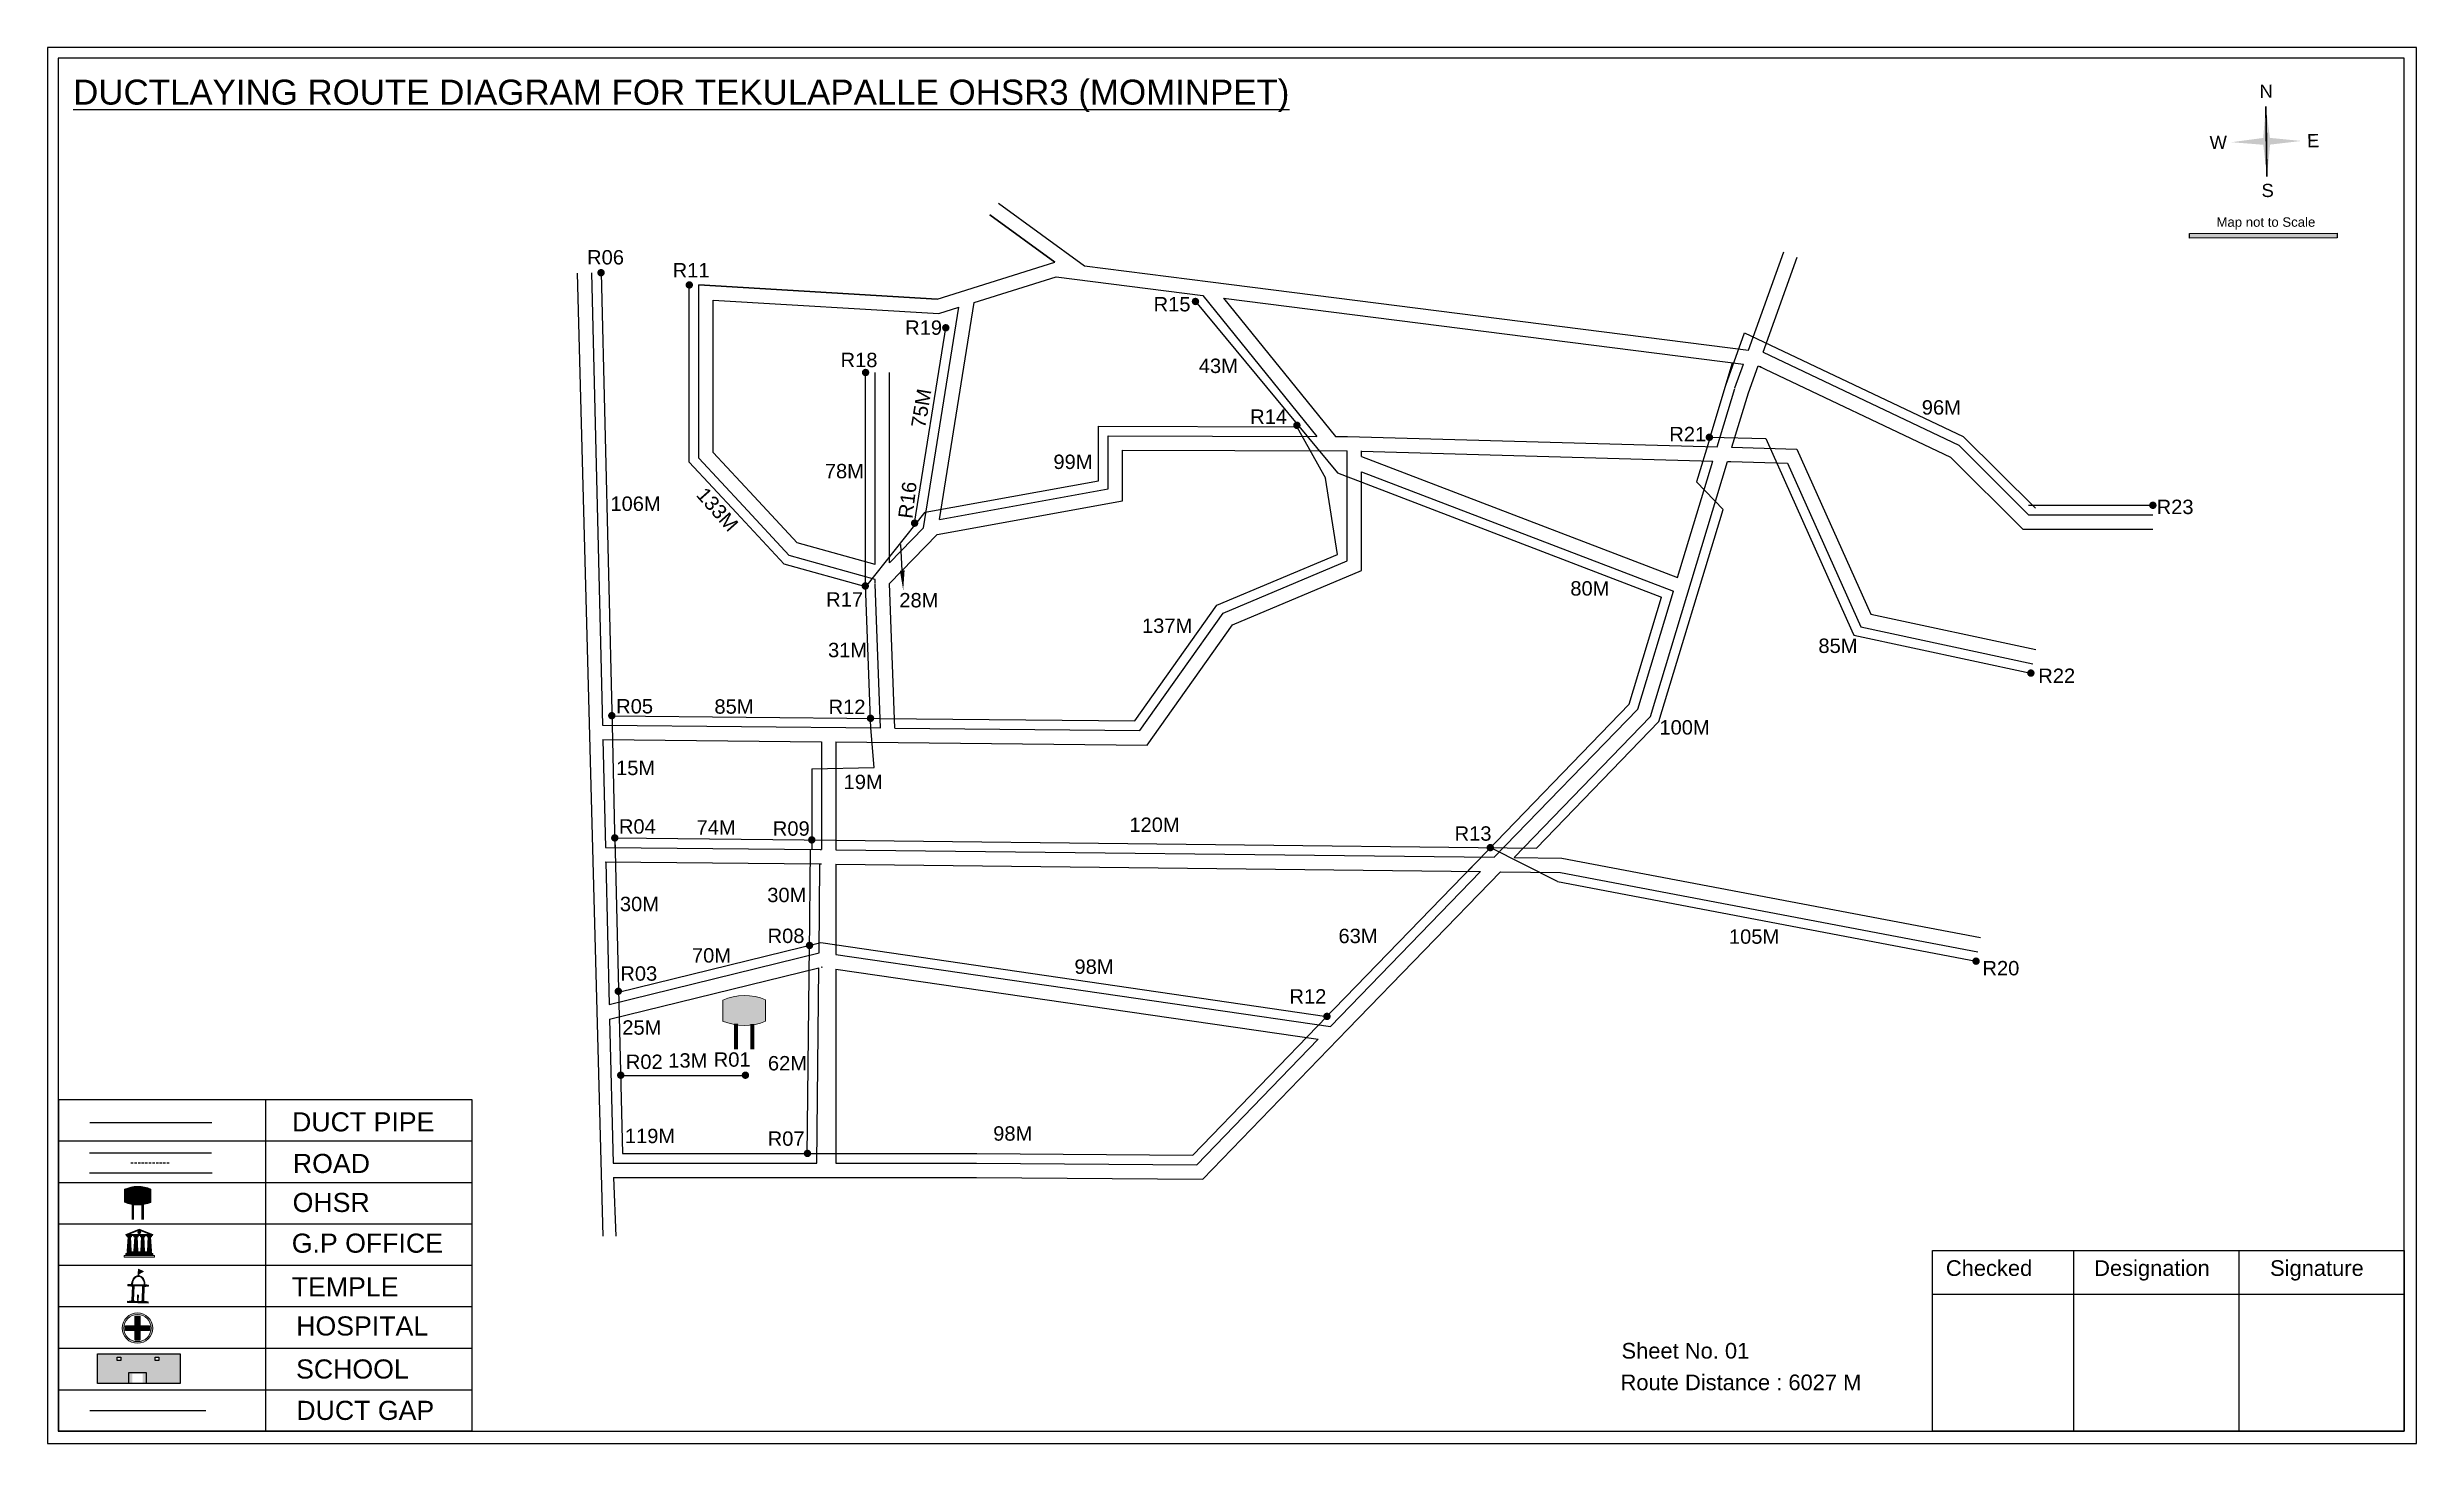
# Model space of a CAD drawing. Header units: inches. Extents: x 1972 to 9977, y 79 to 2755.
# Drawn here: x 4278 to 5267, y 79 to 662 of the extents above; entities that cross this region are included whole.
import ezdxf

# ---------------------------------------------------------------- set-up
doc = ezdxf.new("R2010")
doc.units = ezdxf.units.IN
doc.header["$MEASUREMENT"] = 0
doc.linetypes.add('DASHEDX2', pattern=[1.5, 1, -0.5])
for name, color, linetype in [('LANDMARK', 7, 'Continuous'), ('OHT', 7, 'Continuous'), ('pipe', 5, 'Continuous')]:
    doc.layers.add(name, color=color, linetype=linetype)
doc.styles.get("Standard").update_dxf_attribs({"font": 'arial.ttf'})

msp = doc.modelspace()

# ---------------------------------------------------------------- texts
at = {"color": 242, "true_color": 0xcd2027}
msp.add_text('%%UDUCTLAYING ROUTE DIAGRAM FOR TEKULAPALLE OHSR3 (MOMINPET)', height=10.4062, dxfattribs=at).set_placement((4289.21, 637.79))
for s, height, rotation, p in [('N', 5.5, 1.00631, (5201.05, 640.59)), ('W', 5.5, 1.00631, (5180.24, 619.24)), ('E', 5.5, 1.00631, (5220.86, 619.96)), ('S', 5.5, 1.00631, (5201.87, 599.2)), ('75M', 6, 80.53768, (4644.49, 502.63)), ('133M', 6, 311.63354, (4548.7, 474.83)), ('R16', 6, 82.90382, (4639.17, 464.92))]:
    msp.add_text(s, height=height, rotation=rotation).set_placement(p)
for s, height, p in [('Map not to Scale', 3.9321, (5183.05, 586.85)), ('R06', 6, (4503.54, 571.13)), ('R11', 6, (4539.22, 565.73)), ('R15', 6, (4739.8, 551.56)), ('R19', 6, (4636.19, 541.81)), ('R18', 6, (4609.25, 528.32)), ('43M', 6, (4758.63, 525.87)), ('96M', 6, (5060.15, 508.54)), ('R14', 6, (4780.06, 504.67)), ('R21', 6, (4954.86, 497.41)), ('78M', 6, (4602.68, 481.97)), ('99M', 6, (4698.01, 485.84)), ('106M', 6, (4513.26, 468.38)), ('R23', 6, (5158.1, 467.05)), ('80M', 6, (4913.58, 433.07)), ('R17', 6, (4603.24, 428.45)), ('28M', 6, (4633.75, 428.14)), ('137M', 6, (4734.95, 417.5)), ('85M', 6, (5017.04, 409.13)), ('31M', 6, (4604.02, 407.37)), ('R22', 6, (5108.74, 396.63)), ('R05', 6, (4515.66, 383.92)), ('85M', 6, (4556.64, 383.81)), ('R12', 6, (4604.26, 383.65)), ('100M', 6, (4950.73, 375.12)), ('15M', 6, (4515.61, 358.22)), ('19M', 6, (4610.52, 352.37)), ('R04', 6, (4516.81, 333.8)), ('74M', 6, (4549.18, 333.41)), ('R09', 6, (4581, 332.93)), ('120M', 6, (4729.68, 334.52)), ('R13', 6, (4865.33, 330.85)), ('30M', 6, (4517.22, 301.47)), ('30M', 6, (4578.67, 305.23)), ('R08', 6, (4578.82, 288.19)), ('63M', 6, (4816.89, 288.14)), ('105M', 6, (4979.72, 287.88)), ('R03', 6, (4517.4, 272.48)), ('70M', 6, (4547.27, 280.04)), ('98M', 6, (4706.79, 275.34)), ('R20', 6, (5085.46, 274.71)), ('R12', 6, (4796.45, 262.93)), ('25M', 6, (4518.22, 249.97)), ('R02', 6, (4519.69, 235.67)), ('13M', 6, (4537.39, 236.23)), ('R01', 6, (4556.35, 236.61)), ('62M', 6, (4578.94, 235.07)), ('DUCT PIPE', 7.968, (4380.49, 209.63)), ('119M', 6, (4519.29, 204.75)), ('R07', 6, (4578.86, 203.64)), ('98M', 6, (4672.9, 205.77)), ('ROAD ', 7.968, (4380.83, 192.3)), ('OHSR', 7.968, (4380.73, 176.03)), ('G.P OFFICE', 7.968, (4380.37, 159.05)), ('TEMPLE', 7.968, (4380.36, 140.83)), ('Checked', 6.533, (5070.2, 149.38)), ('Designation', 6.5335, (5132.03, 149.38)), ('Signature', 6.533, (5205.4, 149.38)), ('HOSPITAL', 7.968, (4382.22, 124.53)), ('Sheet No. 01', 6.5335, (4934.93, 114.9)), ('SCHOOL', 7.968, (4382.16, 106.59)), ('Route Distance : 6027 M', 6.5335, (4934.52, 101.73)), ('DUCT GAP', 7.968, (4382.27, 89.33))]:
    msp.add_text(s, height=height).set_placement(p)

# ---------------------------------------------------------------- blocks, each defined once
blk = doc.blocks.new('OHT')
at = {"linetype": 'Continuous', "lineweight": 0, "true_color": 0x0ffffc}
blk.add_hatch(color=4, dxfattribs=at).paths.add_polyline_path([(0.012, 1), (0, 1, 0.101323), (-0.4, 0.916), (-0.4, 0.525, 0.194075), (0.399, 0.521), (0.399, 0.921, 0.097877)])
at = {"color": 4, "linetype": 'Continuous', "lineweight": 0, "true_color": 0x0ffffc, "flags": 128}
for points in [[(-0.4, 0.525), (-0.4, 0.916)], [(0.399, 0.521), (0.399, 0.921)]]:
    blk.add_lwpolyline(points, dxfattribs=at)
at = {"color": 4, "linetype": 'Continuous', "lineweight": 0, "true_color": 0x0ffffc, "const_width": 0.075, "flags": 128}
for points in [[(-0.15, 0), (-0.15, 0.475)], [(0.15, 0), (0.15, 0.473)]]:
    blk.add_lwpolyline(points, dxfattribs=at)
at = {"color": 4, "linetype": 'Continuous', "lineweight": 0, "true_color": 0x0ffffc}
for centre, radius, start, end in [((0.006, -0.019), 1.019, 67.3109, 113.4711), ((0.004, 1.513), 1.068, 247.7682, 291.7007)]:
    blk.add_arc(centre, radius, start, end, dxfattribs=at)
blk = doc.blocks.new('Government_Office')
at = {"linetype": 'Continuous', "lineweight": 0, "true_color": 0xff0000}
h = blk.add_hatch(color=1, dxfattribs=at)
h.paths.add_polyline_path([(0.44, 0.72), (0.45, 0.75), (0, 0.93), (-0.45, 0.75), (-0.44, 0.72)])
h.paths.add_polyline_path([(0.355, 0.75), (-0.355, 0.75), (0, 0.9)], flags=16)
h.paths.add_polyline_path([(0, 0.778, -1), (0, 0.872, -1)], flags=0)
h = blk.add_hatch(color=1, dxfattribs=at)
edge = h.paths.add_edge_path()
edge.add_arc((0, 0.825), 0.0467, 90, 270)
edge.add_arc((0, 0.825), 0.0467, 270, 450)
for points in [[(-0.5, 0.05), (0.5, 0.05), (0.5, 0), (-0.5, 0)], [(-0.45, 0.075), (-0.45, 0.12), (0.45, 0.12), (0.45, 0.075)], [(-0.4, 0.14), (-0.4, 0.18), (0.4, 0.18), (0.4, 0.14)]]:
    blk.add_hatch(color=1, dxfattribs=at).paths.add_polyline_path(points)
h = blk.add_hatch(color=1, dxfattribs=at)
edge = h.paths.add_edge_path()
edge.add_line((-0.27, 0.195), (-0.295, 0.675))
edge.add_line((-0.295, 0.675), (-0.29, 0.675))
edge.add_arc((-0.278, 0.688), 0.0176, 225.30401, 441.56588)
edge.add_line((-0.275, 0.705), (-0.395, 0.705))
edge.add_arc((-0.392, 0.688), 0.0176, 98.43412, 314.69599)
edge.add_line((-0.38, 0.675), (-0.375, 0.675))
edge.add_line((-0.375, 0.675), (-0.4, 0.195))
edge.add_line((-0.4, 0.195), (-0.27, 0.195))
h = blk.add_hatch(color=1, dxfattribs=at)
edge = h.paths.add_edge_path()
edge.add_line((-0.047, 0.195), (-0.072, 0.675))
edge.add_line((-0.072, 0.675), (-0.067, 0.675))
edge.add_arc((-0.054, 0.688), 0.0176, 225.30401, 441.56588)
edge.add_line((-0.052, 0.705), (-0.172, 0.705))
edge.add_arc((-0.169, 0.688), 0.0176, 98.43412, 314.69599)
edge.add_line((-0.157, 0.675), (-0.152, 0.675))
edge.add_line((-0.152, 0.675), (-0.177, 0.195))
edge.add_line((-0.177, 0.195), (-0.047, 0.195))
h = blk.add_hatch(color=1, dxfattribs=at)
edge = h.paths.add_edge_path()
edge.add_line((0.177, 0.195), (0.152, 0.675))
edge.add_line((0.152, 0.675), (0.157, 0.675))
edge.add_arc((0.169, 0.688), 0.0176, 225.30401, 441.56588)
edge.add_line((0.172, 0.705), (0.052, 0.705))
edge.add_arc((0.054, 0.688), 0.0176, 98.43412, 314.69599)
edge.add_line((0.067, 0.675), (0.072, 0.675))
edge.add_line((0.072, 0.675), (0.047, 0.195))
edge.add_line((0.047, 0.195), (0.177, 0.195))
h = blk.add_hatch(color=1, dxfattribs=at)
edge = h.paths.add_edge_path()
edge.add_line((0.4, 0.195), (0.375, 0.675))
edge.add_line((0.375, 0.675), (0.38, 0.675))
edge.add_arc((0.392, 0.688), 0.0176, 225.30401, 441.56588)
edge.add_line((0.395, 0.705), (0.275, 0.705))
edge.add_arc((0.278, 0.688), 0.0176, 98.43412, 314.69599)
edge.add_line((0.29, 0.675), (0.295, 0.675))
edge.add_line((0.295, 0.675), (0.27, 0.195))
edge.add_line((0.27, 0.195), (0.4, 0.195))
at = {"color": 1, "linetype": 'Continuous', "lineweight": 0, "true_color": 0xff0000, "flags": 128}
for points in [[(-0.45, 0.75), (-0.44, 0.72), (0.44, 0.72), (0.45, 0.75), (0, 0.93)], [(-0.355, 0.75), (0.355, 0.75), (0, 0.9)], [(-0.5, 0.05), (0.5, 0.05), (0.5, 0), (-0.5, 0)], [(-0.45, 0.075), (-0.45, 0.12), (0.45, 0.12), (0.45, 0.075)], [(-0.4, 0.14), (-0.4, 0.18), (0.4, 0.18), (0.4, 0.14)]]:
    blk.add_lwpolyline(points, close=True, dxfattribs=at)
for points in [[(0, 0.872, 1), (0, 0.778, 1)], [(-0.27, 0.195), (-0.295, 0.675), (-0.29, 0.675, 1.379694), (-0.275, 0.705), (-0.395, 0.705, 1.379694), (-0.38, 0.675), (-0.375, 0.675), (-0.4, 0.195)], [(-0.047, 0.195), (-0.072, 0.675), (-0.067, 0.675, 1.379694), (-0.052, 0.705), (-0.172, 0.705, 1.379694), (-0.157, 0.675), (-0.152, 0.675), (-0.177, 0.195)], [(0.177, 0.195), (0.152, 0.675), (0.157, 0.675, 1.379694), (0.172, 0.705), (0.052, 0.705, 1.379694), (0.067, 0.675), (0.072, 0.675), (0.047, 0.195)], [(0.4, 0.195), (0.375, 0.675), (0.38, 0.675, 1.379694), (0.395, 0.705), (0.275, 0.705, 1.379694), (0.29, 0.675), (0.295, 0.675), (0.27, 0.195)]]:
    blk.add_lwpolyline(points, format="xyb", close=True, dxfattribs=at)
blk = doc.blocks.new('Temple')
at = {"linetype": 'Continuous', "lineweight": 0, "true_color": 0xff0000}
h = blk.add_hatch(color=1, dxfattribs=at)
edge = h.paths.add_edge_path()
edge.add_line((0.175, 0.49), (0.225, 0.49))
edge.add_line((0.225, 0.49), (0.225, 0.497))
edge.add_line((0.225, 0.497), (0.307, 0.497))
edge.add_line((0.307, 0.497), (0.307, 0.533))
edge.add_line((0.307, 0.533), (0.257, 0.533))
edge.add_line((0.257, 0.533), (0.257, 0.54))
edge.add_line((0.257, 0.54), (0.2, 0.54))
edge.add_spline(control_points=[(0.2, 0.54), (0.2, 0.589), (0.19, 0.638), (0.142, 0.743), (0.092, 0.79), (0.027, 0.805), (0.02, 0.806), (0.012, 0.806)], knot_values=[4.712389, 4.712389, 4.712389, 4.712389, 5.278166, 5.278166, 6.117402, 6.117402, 6.223801, 6.223801, 6.223801, 6.223801], degree=3, periodic=0)
edge.add_line((0.012, 0.806), (0.012, 0.79))
edge.add_line((0.012, 0.79), (-0.012, 0.79))
edge.add_line((-0.012, 0.79), (-0.012, 0.806))
edge.add_spline(control_points=[(-0.012, 0.806), (-0.055, 0.802), (-0.096, 0.781), (-0.171, 0.699), (-0.197, 0.628), (-0.2, 0.55), (-0.2, 0.545), (-0.2, 0.54)], knot_values=[6.343965, 6.343965, 6.343965, 6.343965, 6.956638, 6.956638, 7.795874, 7.795874, 7.853982, 7.853982, 7.853982, 7.853982], degree=3, periodic=0)
edge.add_line((-0.2, 0.54), (-0.257, 0.54))
edge.add_line((-0.257, 0.54), (-0.257, 0.533))
edge.add_line((-0.257, 0.533), (-0.307, 0.533))
edge.add_line((-0.307, 0.533), (-0.307, 0.497))
edge.add_line((-0.307, 0.497), (-0.225, 0.497))
edge.add_line((-0.225, 0.497), (-0.225, 0.49))
edge.add_line((-0.225, 0.49), (-0.175, 0.49))
edge.add_line((-0.175, 0.49), (-0.175, 0.07))
edge.add_arc((-0.205, 0.07), 0.03, -90, 0, ccw=False)
edge.add_line((-0.205, 0.04), (-0.257, 0.04))
edge.add_line((-0.257, 0.04), (-0.257, 0.033))
edge.add_line((-0.257, 0.033), (-0.307, 0.033))
edge.add_line((-0.307, 0.033), (-0.307, 0))
edge.add_line((-0.307, 0), (0.307, 0))
edge.add_line((0.307, 0), (0.307, 0.033))
edge.add_line((0.307, 0.033), (0.257, 0.033))
edge.add_line((0.257, 0.033), (0.257, 0.04))
edge.add_line((0.257, 0.04), (0.205, 0.04))
edge.add_arc((0.205, 0.07), 0.03, 180, 270, ccw=False)
edge.add_line((0.175, 0.07), (0.175, 0.49))
h.paths.add_polyline_path([(0.125, 0.07, -0.414214), (0.095, 0.04), (0.05, 0.04), (0.05, 0.033), (-0.05, 0.033), (-0.05, 0.04), (-0.095, 0.04, -0.414214), (-0.125, 0.07), (-0.125, 0.497), (0.125, 0.497)], flags=16)
edge = h.paths.add_edge_path(flags=16)
edge.add_ellipse((0, 0.54), major_axis=(0, 0.242), ratio=0.722808, start_angle=270, end_angle=450, ccw=False)
edge.add_line((0.175, 0.54), (-0.175, 0.54))
h.paths.add_polyline_path([(0.012, 0.23), (0.012, 0.07), (-0.012, 0.07), (-0.012, 0.23)], flags=0)
h = blk.add_hatch(color=1, dxfattribs=at)
edge = h.paths.add_edge_path()
edge.add_line((0.012, 0.857), (0, 0.85))
edge.add_line((0, 0.85), (-0.003, 0.925))
edge.add_line((-0.003, 0.925), (-0.012, 0.925))
edge.add_line((-0.012, 0.925), (-0.012, 0.806))
edge.add_spline(control_points=[(-0.012, 0.806), (-0.004, 0.807), (0.004, 0.807), (0.012, 0.806)], knot_values=[6.223801, 6.223801, 6.223801, 6.223801, 6.343965, 6.343965, 6.343965, 6.343965], degree=3, periodic=0)
edge.add_line((0.012, 0.806), (0.012, 0.857))
h = blk.add_hatch(color=1, dxfattribs=at)
edge = h.paths.add_edge_path()
edge.add_line((0.012, 0.79), (0.012, 0.806))
edge.add_spline(control_points=[(0.012, 0.806), (0.004, 0.807), (-0.004, 0.807), (-0.012, 0.806)], knot_values=[6.223801, 6.223801, 6.223801, 6.223801, 6.343965, 6.343965, 6.343965, 6.343965], degree=3, periodic=0)
edge.add_line((-0.012, 0.806), (-0.012, 0.79))
edge.add_line((-0.012, 0.79), (0.012, 0.79))
at = {"linetype": 'Continuous', "lineweight": 0, "true_color": 0xe66000}
blk.add_hatch(color=32, dxfattribs=at).paths.add_polyline_path([(-0.006, 1), (0.147, 0.931), (0, 0.85)])
at = {"color": 1, "linetype": 'Continuous', "lineweight": 0, "true_color": 0xff0000, "flags": 128}
for points in [[(0.012, 0.925), (-0.012, 0.925), (-0.012, 0.79), (0.012, 0.79)], [(0.012, 0.23), (-0.012, 0.23), (-0.012, 0.07), (0.012, 0.07)]]:
    blk.add_lwpolyline(points, close=True, dxfattribs=at)
at = {"color": 32, "linetype": 'Continuous', "lineweight": 0, "true_color": 0xe66000, "flags": 128}
blk.add_lwpolyline([(-0.006, 1), (0.147, 0.931), (0, 0.85), (-0.006, 1)], dxfattribs=at)
at = {"color": 1, "linetype": 'Continuous', "lineweight": 0, "true_color": 0xff0000, "flags": 128}
blk.add_lwpolyline([(0.2, 0.54), (0.257, 0.54), (0.257, 0.533), (0.307, 0.533), (0.307, 0.497), (0.225, 0.497), (0.225, 0.49), (0.175, 0.49), (0.175, 0.07, 0.414214), (0.205, 0.04), (0.257, 0.04), (0.257, 0.033), (0.307, 0.033), (0.307, 0), (-0.307, 0), (-0.307, 0.033), (-0.257, 0.033), (-0.257, 0.04), (-0.205, 0.04, 0.414214), (-0.175, 0.07), (-0.175, 0.49), (-0.225, 0.49), (-0.225, 0.497), (-0.307, 0.497), (-0.307, 0.533), (-0.257, 0.533), (-0.257, 0.54), (-0.2, 0.54)], format="xyb", dxfattribs=at)
blk.add_lwpolyline([(-0.175, 0.54), (0.175, 0.54)], dxfattribs=at)
blk.add_lwpolyline([(0.125, 0.497), (0.125, 0.07, -0.414214), (0.095, 0.04), (0.05, 0.04), (0.05, 0.033), (-0.05, 0.033), (-0.05, 0.04), (-0.095, 0.04, -0.414214), (-0.125, 0.07), (-0.125, 0.497)], format="xyb", close=True, dxfattribs=at)
at = {"color": 1, "linetype": 'Continuous', "lineweight": 0, "true_color": 0xff0000}
blk.add_ellipse((0, 0.54), major_axis=(0, 0.242), ratio=0.722808, start_param=4.712389, end_param=7.853982, dxfattribs=at)
blk.add_open_spline([(0.2, 0.54), (0.2, 0.589), (0.19, 0.638), (0.142, 0.743), (0.092, 0.79), (-0.023, 0.816), (-0.085, 0.794), (-0.171, 0.699), (-0.197, 0.628), (-0.2, 0.55), (-0.2, 0.545), (-0.2, 0.54)], degree=3, knots=[4.712389, 4.712389, 4.712389, 4.712389, 5.278166, 5.278166, 6.117402, 6.117402, 6.956638, 6.956638, 7.795874, 7.795874, 7.853982, 7.853982, 7.853982, 7.853982], dxfattribs=at)
blk = doc.blocks.new('*U46')
at = {"color": 0, "linetype": 'DASHEDX2', "transparency": 16777216}
blk.add_line((-8.22, 0), (8.01, 0), dxfattribs=at)
blk = doc.blocks.new('Hospital')
at = {"linetype": 'Continuous', "lineweight": 0, "true_color": 0x000000}
h = blk.add_hatch(color=18, dxfattribs=at)
h.paths.add_polyline_path([(-0.5, 0, 1), (0.5, 0, 1)])
h.paths.add_polyline_path([(0.446, 0, -1), (-0.446, 0, -1)], flags=16)
at = {"linetype": 'Continuous', "true_color": 0xff0000}
blk.add_hatch(color=1, dxfattribs=at).paths.add_polyline_path([(-0.394, 0.08), (-0.08, 0.08), (-0.08, 0.394), (0.08, 0.394), (0.08, 0.08), (0.394, 0.08), (0.394, -0.08), (0.08, -0.08), (0.08, -0.394), (-0.08, -0.394), (-0.08, -0.08), (-0.394, -0.08)])
at = {"color": 1, "linetype": 'Continuous', "true_color": 0xff0000, "flags": 128}
blk.add_lwpolyline([(-0.394, 0.08), (-0.08, 0.08), (-0.08, 0.394), (0.08, 0.394), (0.08, 0.08), (0.394, 0.08), (0.394, -0.08), (0.08, -0.08), (0.08, -0.394), (-0.08, -0.394), (-0.08, -0.08), (-0.394, -0.08)], close=True, dxfattribs=at)
at = {"color": 18, "linetype": 'Continuous', "lineweight": 0, "true_color": 0x000000}
for radius in [0.5, 0.446]:
    blk.add_circle((0, 0), radius, dxfattribs=at)

# ---------------------------------------------------------------- hatches: boundary and pattern name
at = {"true_color": 0x0093dd}
h = msp.add_hatch(color=142, dxfattribs=at)
h.dxf.hatch_style = 1
h.paths.add_polyline_path([(5171.75, 584.08), (5171.76, 582.03), (5233.37, 582.17), (5233.37, 584.22)])
at = {"ltscale": 0.5}
h = msp.add_hatch(color=5, dxfattribs=at)
h.dxf.hatch_style = 1
h.paths.add_polyline_path([(4510.9, 567.7, 1), (4507.78, 567.7, 1)])
h = msp.add_hatch(color=5, dxfattribs=at)
h.dxf.hatch_style = 1
h.paths.add_polyline_path([(4547.72, 562.59, 1), (4544.6, 562.59, 1)])
h = msp.add_hatch(color=5, dxfattribs=at)
h.dxf.hatch_style = 1
h.paths.add_polyline_path([(4758.81, 555.7, 1), (4755.69, 555.7, 1)])
h = msp.add_hatch(color=5, dxfattribs=at)
h.dxf.hatch_style = 1
h.paths.add_polyline_path([(4654.68, 544.74, 1), (4651.57, 544.74, 1)])
h = msp.add_hatch(color=5, dxfattribs=at)
h.dxf.hatch_style = 1
h.paths.add_polyline_path([(4621.25, 526.08, 1), (4618.13, 526.08, 1)])
h = msp.add_hatch(color=5, dxfattribs=at)
h.dxf.hatch_style = 1
h.paths.add_polyline_path([(4801.12, 504.06, 1), (4798, 504.06, 1)])
h = msp.add_hatch(color=5, dxfattribs=at)
h.dxf.hatch_style = 1
h.paths.add_polyline_path([(4973.12, 499.06, 1), (4970, 499.06, 1)])
h = msp.add_hatch(color=5, dxfattribs=at)
h.dxf.hatch_style = 1
h.paths.add_polyline_path([(4641.68, 463.26, 1), (4638.56, 463.26, 1)])
h = msp.add_hatch(color=5, dxfattribs=at)
h.dxf.hatch_style = 1
h.paths.add_polyline_path([(5158.09, 470.71, 1), (5154.97, 470.71, 1)])
h = msp.add_hatch(color=5, dxfattribs=at)
h.dxf.hatch_style = 1
h.paths.add_polyline_path([(4621.12, 437.06, 1), (4618, 437.06, 1)])
h = msp.add_hatch(color=5, dxfattribs=at)
h.dxf.hatch_style = 1
h.paths.add_polyline_path([(5107.21, 400.75, 1), (5104.09, 400.75, 1)])
h = msp.add_hatch(color=5, dxfattribs=at)
h.dxf.hatch_style = 1
h.paths.add_polyline_path([(4515.39, 382.99, 1), (4512.28, 382.99, 1)])
h = msp.add_hatch(color=5, dxfattribs=at)
h.dxf.hatch_style = 1
h.paths.add_polyline_path([(4623.3, 381.89, 1), (4620.18, 381.89, 1)])
h = msp.add_hatch(color=5, dxfattribs=at)
h.dxf.hatch_style = 1
h.paths.add_polyline_path([(4516.64, 332.02, 1), (4513.52, 332.02, 1)])
h = msp.add_hatch(color=5, dxfattribs=at)
h.dxf.hatch_style = 1
h.paths.add_polyline_path([(4598.79, 331.18, 1), (4595.67, 331.18, 1)])
h = msp.add_hatch(color=5, dxfattribs=at)
h.dxf.hatch_style = 1
h.paths.add_polyline_path([(4881.77, 327.97, 1), (4878.65, 327.97, 1)])
h = msp.add_hatch(color=5, dxfattribs=at)
h.dxf.hatch_style = 1
h.paths.add_polyline_path([(4597.86, 287.19, 1), (4594.75, 287.19, 1)])
h = msp.add_hatch(color=5, dxfattribs=at)
h.dxf.hatch_style = 1
h.paths.add_polyline_path([(5084.34, 280.62, 1), (5081.22, 280.62, 1)])
h = msp.add_hatch(color=5, dxfattribs=at)
h.dxf.hatch_style = 1
h.paths.add_polyline_path([(4518.12, 268.06, 1), (4515, 268.06, 1)])
h = msp.add_hatch(color=5, dxfattribs=at)
h.dxf.hatch_style = 1
h.paths.add_polyline_path([(4813.65, 257.61, 1), (4810.54, 257.61, 1)])
h = msp.add_hatch(color=5, dxfattribs=at)
h.dxf.hatch_style = 1
h.paths.add_polyline_path([(4519.12, 233.06, 1), (4516, 233.06, 1)])
h = msp.add_hatch(color=5, dxfattribs=at)
h.dxf.hatch_style = 1
h.paths.add_polyline_path([(4571.12, 233.06, 1), (4568, 233.06, 1)])
h = msp.add_hatch(color=5, dxfattribs=at)
h.dxf.hatch_style = 1
h.paths.add_polyline_path([(4596.98, 200.46, 1), (4593.86, 200.46, 1)])
at = {"true_color": 0xc8c92d}
h = msp.add_hatch(color=52, dxfattribs=at)
h.dxf.hatch_style = 1
h.paths.add_polyline_path([(4306.16, 116.84), (4299.32, 116.84), (4299.32, 104.54), (4306.16, 104.54)])
h.paths.add_polyline_path([(4333.75, 116.84), (4326.9, 116.84), (4326.9, 104.54), (4333.75, 104.54)])
at = {"true_color": 0x293189}
h = msp.add_hatch(color=177, dxfattribs=at)
h.dxf.hatch_style = 1
h.paths.add_polyline_path([(4326.9, 116.84), (4306.16, 116.84), (4306.16, 104.54), (4313.95, 104.54), (4313.95, 108.57), (4318.22, 108.57), (4318.22, 104.54), (4326.9, 104.54)])
h.paths.add_polyline_path([(4309.13, 114.1), (4307.6, 114.1), (4307.6, 115.5), (4309.13, 115.5)], flags=16)
h.paths.add_polyline_path([(4323.42, 114.1), (4323.42, 115.5), (4324.94, 115.5), (4324.94, 114.1)], flags=16)

# ---------------------------------------------------------------- linework, layer by layer
for p, q in [((5204.11, 607.78), (5203.6, 636.96)), ((5203.6, 636.96), (5204.11, 607.78)), ((5204.11, 607.78), (5203.6, 636.96)), ((5203.85, 622.35), (5204.11, 607.78)), ((4675.04, 596.73), (4710.99, 570.54)), ((4698.65, 572.11), (4671.5, 591.88)), ((4671.5, 591.88), (4698.65, 572.11)), ((4987.86, 535.35), (5002.63, 576.46)), ((4993.96, 534.57), (5008.19, 574.19)), ((4499.34, 567.45), (4510.03, 166)), ((4505.34, 567.6), (4509.93, 379.03)), ((4649.5, 556.73), (4698.65, 572.11)), ((4664.93, 555.27), (4699.19, 565.99)), ((4699.19, 565.99), (4760.36, 558.22)), ((4710.99, 570.54), (4763.51, 563.86)), ((4763.51, 563.86), (4987.86, 535.35)), ((4550.16, 490.33), (4550.16, 562.59)), ((4649.5, 556.73), (4550.16, 562.59)), ((4550.16, 562.59), (4649.5, 556.73)), ((4556.16, 492.69), (4556.16, 556.22)), ((4556.16, 556.22), (4650.24, 550.67)), ((4650.5, 464.85), (4664.93, 555.27)), ((4760.36, 558.22), (4807.89, 499.43)), ((4768.96, 557.12), (4815.63, 499.41)), ((4768.96, 557.12), (4985.78, 529.56)), ((4643.87, 461.38), (4658.54, 553.27)), ((4650.24, 550.67), (4658.54, 553.27)), ((4993.96, 534.57), (5075.65, 495.73)), ((4623.69, 445.98), (4623.69, 526.08)), ((4629.69, 446.7), (4629.69, 526.08)), ((4982.22, 519.65), (4985.78, 529.56)), ((4987.87, 517.62), (4991.92, 528.9)), ((4991.92, 528.9), (5072.14, 490.75)), ((4992.25, 528.74), (4993.2, 528.62)), ((4974.78, 495.07), (4982.13, 519.36)), ((4980.99, 494.9), (4987.87, 517.62)), ((4720.78, 477.53), (4720.78, 499.66)), ((4720.78, 499.66), (4807.89, 499.43)), ((4815.63, 499.41), (4820.5, 499.39)), ((4820.66, 499.39), (4974.78, 495.07)), ((4980.75, 494.9), (5008.05, 494.14)), ((5008.05, 494.14), (5038.9, 425.26)), ((5075.65, 495.73), (5104.71, 466.71)), ((4568.8, 470.29), (4550.16, 490.33)), ((4573.19, 474.38), (4556.16, 492.69)), ((4726.78, 472.52), (4726.78, 493.64)), ((4726.78, 493.64), (4820.49, 493.39)), ((4820.49, 447.54), (4820.49, 493.39)), ((4826.49, 491.1), (4826.49, 493.39)), ((4826.49, 493.23), (4972.98, 489.12)), ((4826.49, 491.1), (4958.3, 440.62)), ((4826.49, 443.56), (4826.49, 484.67)), ((4826.49, 484.67), (4956.56, 434.86)), ((4947.01, 382.6), (4979.19, 488.94)), ((4958.3, 440.62), (4972.98, 489.12)), ((4979.19, 488.94), (4980.58, 488.91)), ((4980.58, 488.91), (5004.11, 488.25)), ((5004.11, 488.25), (5034.67, 420.03)), ((5072.14, 490.75), (5102.23, 460.71)), ((4591.11, 455.1), (4573.19, 474.38)), ((4650.5, 464.85), (4720.78, 477.53)), ((4587.87, 449.78), (4568.8, 470.29)), ((4649.5, 458.57), (4726.78, 472.52)), ((5104.71, 466.71), (5156.53, 466.71)), ((4623.69, 445.98), (4591.11, 455.1)), ((4629.69, 446.7), (4643.87, 461.38)), ((4629.69, 438.06), (4649.5, 458.57)), ((5102.23, 460.71), (5156.53, 460.71)), ((4623.69, 439.74), (4587.87, 449.78)), ((4634.96, 443.52), (4634.43, 454.33)), ((4768.82, 425.76), (4820.49, 447.54)), ((4623.69, 438.06), (4623.69, 439.74)), ((4625.89, 377.85), (4623.69, 437.84)), ((4631.89, 377.79), (4629.69, 438.06)), ((4772.73, 420.9), (4826.49, 443.56)), ((4941.69, 385.73), (4956.56, 434.86)), ((4734.01, 376.75), (4768.82, 425.76)), ((5038.9, 425.26), (5107.74, 410.53)), ((4737.09, 370.72), (4772.73, 420.9)), ((5034.67, 420.03), (5106.49, 404.66)), ((4881.88, 323.95), (4941.69, 385.73)), ((4509.93, 379.03), (4625.89, 377.85)), ((4631.89, 377.79), (4734.01, 376.75)), ((4890.14, 323.86), (4947.01, 382.6)), ((4510.08, 373.03), (4511.17, 328.06)), ((4510.08, 373.03), (4601.23, 372.1)), ((4601.23, 372.1), (4601.23, 327.14)), ((4607.23, 372.04), (4737.09, 370.72)), ((4607.23, 372.04), (4607.23, 327.07)), ((4511.17, 328.06), (4600.71, 327.15)), ((4600.71, 327.15), (4601.23, 327.14)), ((4607.23, 327.07), (4881.88, 323.95)), ((4511.11, 322.06), (4600.65, 321.15)), ((4511.32, 322.06), (4512.77, 262.6)), ((4600.27, 284.05), (4600.65, 321.15)), ((4600.64, 321.15), (4601.23, 321.14)), ((4607.23, 321.07), (4607.23, 283.41)), ((4607.23, 321.07), (4876.14, 318.02)), ((4813.54, 253.35), (4876.14, 318.02)), ((4820.86, 252.29), (4884.4, 317.92)), ((4884.4, 317.92), (4909.5, 317.64)), ((4890.14, 323.86), (4910.1, 323.63)), ((4909.5, 317.64), (5083.53, 284.55)), ((4910.1, 323.63), (5084.65, 290.44)), ((4512.77, 262.6), (4600.27, 284.05)), ((4512.92, 256.46), (4600.21, 277.85)), ((4599.38, 196.46), (4600.21, 277.85)), ((4601.23, 278.22), (4601.23, 278.1)), ((4601.23, 278.22), (4601.52, 278.18)), ((4601.23, 278.1), (4601.52, 278.18)), ((4607.23, 283.41), (4813.54, 253.35)), ((4607.23, 277.35), (4607.23, 196.46)), ((4607.23, 277.35), (4808.4, 248.04)), ((4512.92, 256.46), (4514.38, 196.46)), ((4757.8, 195.76), (4808.4, 248.04)), ((4760.32, 189.74), (4820.86, 252.29)), ((4283.03, 222.78), (4283.03, 86.01)), ((4369.35, 222.78), (4369.35, 84.67)), ((4455.67, 205.51), (4283.03, 205.51)), ((4295.96, 200.75), (4346.9, 200.75)), ((4455.67, 188.25), (4283.03, 188.25)), ((4295.96, 192.4), (4347.16, 192.4)), ((4514.38, 196.46), (4599.38, 196.46)), ((4514.52, 190.46), (4515.55, 166)), ((4514.52, 190.46), (4599.32, 190.46)), ((4514.52, 190.46), (4665.94, 190.46)), ((4607.23, 196.46), (4665.94, 196.46)), ((4665.94, 190.46), (4760.32, 189.74)), ((4665.99, 196.46), (4757.8, 195.76)), ((4455.67, 170.99), (4283.03, 170.99)), ((4455.67, 153.72), (4283.03, 153.72)), ((4455.67, 136.46), (4283.03, 136.46)), ((4283.03, 119.19), (4455.67, 119.19)), ((4283.03, 101.93), (4455.67, 101.93)), ((4283.02, 85.75), (4283.02, 84.68)), ((4283.03, 86.01), (4283.03, 84.67)), ((4455.67, 84.67), (4283.03, 84.67))]:
    msp.add_line(p, q)
at = {"color": 1}
msp.add_line((5203.6, 636.96), (5203.85, 622.36), dxfattribs=at)
at = {"color": 5}
for p, q in [((4799.5, 503.45), (4811.5, 482)), ((4816.49, 450.2), (4811.5, 482)), ((5031.02, 418.39), (5031.85, 416.54)), ((4517.49, 233), (4569.5, 233))]:
    msp.add_line(p, q, dxfattribs=at)
at = {"color": 242, "true_color": 0xcd2027}
for p, q in [((5123.36, 159.98), (5123.36, 84.62)), ((5192.41, 159.98), (5192.41, 84.62)), ((5064.57, 141.72), (5261.29, 141.72))]:
    msp.add_line(p, q, dxfattribs=at)
for points in [[(4278.45, 661.65), (4278.45, 79.45), (5266.52, 79.45), (5266.52, 661.65)], [(4283.02, 657.19), (4283.02, 84.68), (5261.29, 84.68), (5261.29, 657.19)], [(4333.82, 116.84), (4333.82, 104.54), (4299.32, 104.54), (4299.32, 116.84)], [(4309.13, 115.5), (4309.13, 114.1), (4307.6, 114.1), (4307.6, 115.5)], [(4323.42, 114.1), (4323.42, 115.5), (4324.94, 115.5), (4324.94, 114.1)]]:
    msp.add_lwpolyline(points, close=True)
at = {"color": 142, "true_color": 0x0093dd}
msp.add_lwpolyline([(5233.37, 582.17), (5171.76, 582.03), (5171.75, 584.08), (5233.37, 584.22), (5233.37, 582.17)], dxfattribs=at)
for points in [[(4455.67, 84.67), (4455.67, 222.78), (4283.03, 222.78)], [(4312.47, 104.54), (4312.47, 109.09), (4319.71, 109.09), (4319.71, 104.54)]]:
    msp.add_lwpolyline(points)
at = {"color": 242, "true_color": 0xcd2027}
msp.add_lwpolyline([(5261.29, 84.62), (5064.57, 84.62), (5064.57, 159.98), (5261.29, 159.98)], close=True, dxfattribs=at)
at = {"color": 1}
msp.add_solid([(5202.41, 622.33), (5205.54, 622.39), (5203.6, 636.96)], dxfattribs=at)
msp.add_solid([(5202.41, 622.33), (5205.54, 622.39), (5203.6, 636.96)], dxfattribs=at)
for points in [[(5203.89, 620.93), (5203.84, 624.06), (5189.26, 622.11)], [(5203.89, 620.93), (5203.84, 624.06), (5189.26, 622.11)], [(5203.89, 620.93), (5203.84, 624.06), (5218.45, 622.63)], [(5203.89, 620.93), (5203.84, 624.06), (5218.45, 622.63)], [(5202.42, 622.33), (5205.54, 622.39), (5204.11, 607.78)], [(5202.42, 622.33), (5205.54, 622.39), (5204.11, 607.78)], [(4635.95, 443.57), (4633.97, 443.47), (4635.37, 435.31)]]:
    msp.add_solid(points)
at = {"layer": 'OHT', "color": 5}
msp.add_line((4296.15, 213.38), (4347.08, 213.38), dxfattribs=at)
at = {"layer": 'OHT', "color": 1}
msp.add_line((4296.15, 93.29), (4344.54, 93.29), dxfattribs=at)
at = {"layer": 'pipe'}
for p, q in [((4509.34, 567.7), (4513.93, 379.13)), ((4546.16, 488.76), (4546.16, 562.59)), ((4757.25, 555.7), (4816.49, 484.22)), ((4640.12, 463.26), (4653.25, 545.54)), ((4978.37, 520.76), (4986.24, 542.67)), ((4986.24, 542.67), (5077.37, 499.34)), ((4619.69, 436.71), (4619.69, 526.08)), ((4971.83, 499.16), (4981.21, 530.14)), ((4716.78, 480.87), (4716.78, 503.67)), ((4716.78, 503.67), (4799.5, 503.45)), ((4971.83, 499.16), (4966.18, 480.47)), ((4971.83, 499.16), (4995.14, 498.5)), ((4995.14, 498.5), (5031.02, 418.39)), ((5077.37, 499.34), (5107.54, 469.54)), ((4565.87, 467.57), (4546.16, 488.76)), ((4816.49, 484.22), (4951.65, 432.46)), ((4644.54, 467.84), (4716.78, 480.87)), ((4966.18, 480.47), (4977.31, 468.94)), ((4585.71, 446.23), (4565.87, 467.57)), ((4619.73, 436.7), (4644.54, 467.84)), ((4950.56, 380.52), (4977.31, 468.94)), ((5104.71, 470.71), (5156.53, 470.71)), ((4619.73, 436.7), (4585.71, 446.23)), ((4766.22, 429.01), (4816.49, 450.2)), ((4621.89, 377.7), (4619.69, 437.7)), ((4731.96, 380.77), (4766.22, 429.01)), ((4938.14, 387.82), (4951.65, 432.46)), ((5031.85, 416.54), (5105.65, 400.75)), ((4870.63, 318.08), (4938.14, 387.82)), ((4513.84, 382.99), (4625.93, 381.85)), ((4513.93, 378.99), (4515.17, 328.16)), ((4623.29, 361.37), (4621.88, 377.89)), ((4625.74, 381.85), (4731.96, 380.77)), ((4899.48, 327.75), (4950.56, 380.52)), ((4597.23, 360.76), (4623.29, 361.37)), ((4597.23, 360.76), (4597.23, 327.14)), ((4515.08, 332.02), (4516.89, 257.43)), ((4515.08, 332.02), (4607.23, 331.08)), ((4596.27, 284.09), (4596.71, 327.19)), ((4607.28, 331.07), (4899.48, 327.75)), ((4908.24, 313.81), (4880.21, 327.97)), ((4810.67, 256.13), (4873.27, 320.8)), ((4908.24, 313.81), (5082.78, 280.62)), ((4516.64, 267.67), (4601.04, 288.35)), ((4595.38, 199.5), (4596.3, 287.19)), ((4601.04, 288.35), (4812.1, 257.61)), ((4516.89, 257.43), (4518.28, 200.46)), ((4756.11, 199.77), (4812.1, 257.61)), ((4518.28, 200.46), (4607.23, 200.46)), ((4607.23, 200.46), (4665.94, 200.46)), ((4666.02, 200.46), (4756.11, 199.77))]:
    msp.add_line(p, q, dxfattribs=at)

# ---------------------------------------------------------------- block references
at = {"linetype": 'DASHEDX2'}
msp.add_blockref('*U46', (4321.49, 196.57), dxfattribs=at)
at = {"layer": 'LANDMARK'}
for name, p, xscale, yscale, zscale in [('Government_Office', (4316.79, 157.21), 12.5664739830432, 12.5664739830432, 12.5664739830432), ('Hospital', (4316.03, 127.62), 12.6736693601449, 12.6736693601449, 12.6736693601449)]:
    msp.add_blockref(name, p, dxfattribs=dict(at, xscale=xscale, yscale=yscale, zscale=zscale))
at = {"layer": 'LANDMARK', "xscale": 14.01322314659548, "yscale": 14.01322314659548, "zscale": 14.01322314659548, "rotation": 358.3713438591284}
msp.add_blockref('Temple', (4316.15, 138.2), dxfattribs=at)
at = {"layer": 'OHT'}
for p, xscale, yscale, zscale in [((4569.04, 243.87), 22.41341502807723, 22.41341502807723, 22.41341502807723), ((4316.13, 172.86), 13.82160593398096, 13.82160593398096, 13.82160593398096)]:
    msp.add_blockref('OHT', p, dxfattribs=dict(at, xscale=xscale, yscale=yscale, zscale=zscale))

msp.set_redraw_order([(e.dxf.handle, doc.entitydb.next_handle()) for e in msp.query("TEXT MTEXT ATTDEF DIMENSION ARC_DIMENSION")])  # texts and dimensions are drawn at this point

doc.saveas('drawing.dxf')
